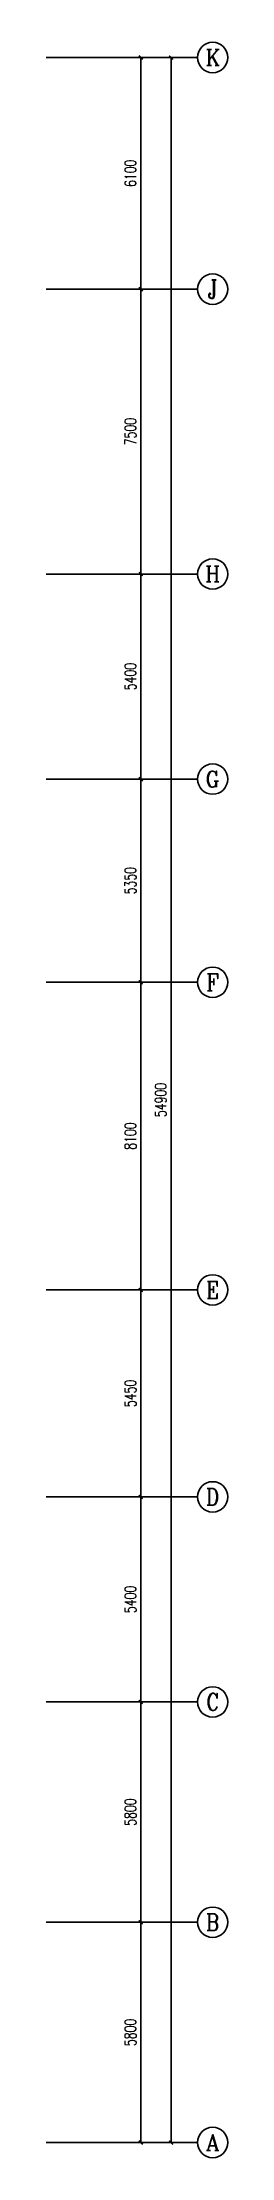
# Model space of a CAD drawing. Header units: millimetres. Extents: x -8252 to 341964, y -299084 to 206355.
# Drawn here: x 75498 to 80298, y -400 to 55300 of the extents above; entities that cross this region are included whole.
import ezdxf
from ezdxf.enums import TextEntityAlignment as Align

# ---------------------------------------------------------------- set-up
doc = ezdxf.new("R2010")
doc.units = ezdxf.units.MM
doc.header["$LTSCALE"] = 500
doc.header["$PDMODE"] = 2
doc.header["$PDSIZE"] = 200
doc.layers.add('AXIS', color=3, linetype='Continuous')
doc.layers.add('AXIS_TEXT', color=7, linetype='Continuous')
doc.styles.add('_TCH_AXIS', font='COMPLEX', dxfattribs={"bigfont": 'GBCBIG'})
doc.styles.add('_TCH_DIM_T3', font='SIMPLEX', dxfattribs={"width": 0.705882, "bigfont": 'GBCBIG'})
doc.styles.add('COMPLEX', font='COMPLEX')
doc.dimstyles.new('_TCH_ARCH&&100', dxfattribs={"dimtxt": 297.5, "dimasz": 100, "dimexe": 250, "dimexo": 300, "dimgap": 126.25, "dimtad": 1, "dimdec": 0, "dimzin": 0, "dimdsep": 46, "dimtxsty": '_TCH_DIM_T3', "dimblk": 'ARCHTICK', "dimcen": 0.09, "dimclrt": 7, "dimazin": 2, "dimtfac": 1, "dimtdec": 0, "dimtix": 1, "dimtmove": 2, "dimatfit": 3, "dimfxl": 100, "dimtolj": 1, "dimtzin": 0, "dimarcsym": 0})

msp = doc.modelspace()

# ---------------------------------------------------------------- blocks, each defined once
blk = doc.blocks.new('_AXISO')
blk.add_circle((0, 0), 0.5)
at = {"layer": 'AXIS_TEXT', "style": 'COMPLEX', "width": 1.041667}
blk.add_attdef('A', text='', height=0.56, dxfattribs=at).set_placement((-0.25, -0.28), (0.25, -0.28), align=Align.FIT)
blk = doc.blocks.new('_ArchTick')
at = {"color": 0, "linetype": 'ByBlock', "const_width": 0.4}
blk.add_lwpolyline([(-0.5, -0.5), (0.5, 0.5)], dxfattribs=at)
blk = doc.blocks.new('*D835')
at = {"layer": 'AXIS', "color": 0, "lineweight": -2, "transparency": 16777216}
for p, q in [((75798, 54900), (79048, 54900)), ((78798, 0), (78798, 54900)), ((75798, 0), (79048, 0))]:
    blk.add_line(p, q, dxfattribs=at)
at = {"layer": 'Defpoints', "color": 0, "transparency": 16777216}
for p in [(75498, 54900), (78798, 54900), (75498, 0)]:
    blk.add_point(p, dxfattribs=at)
at = {"layer": 'AXIS', "color": 0, "lineweight": -2, "transparency": 16777216, "xscale": 100, "yscale": 100, "zscale": 100}
for p, rotation in [((78798, 54900), 90), ((78798, 0), 270)]:
    blk.add_blockref('_ArchTick', p, dxfattribs=dict(at, rotation=rotation))
at = {"layer": 'AXIS', "color": 7, "transparency": 16777216, "insert": (78523, 27450), "char_height": 297.5, "attachment_point": 5, "rotation": 90, "style": '_TCH_DIM_T3'}
blk.add_mtext('\\A1;54900', dxfattribs=at)
blk = doc.blocks.new('*D836')
at = {"layer": 'AXIS', "color": 0, "lineweight": -2, "transparency": 16777216}
for p, q in [((75798, 5800), (78248, 5800)), ((77998, 0), (77998, 5800)), ((75798, 0), (78248, 0))]:
    blk.add_line(p, q, dxfattribs=at)
at = {"layer": 'Defpoints', "color": 0, "transparency": 16777216}
for p in [(75498, 5800), (77998, 5800), (75498, 0)]:
    blk.add_point(p, dxfattribs=at)
at = {"layer": 'AXIS', "color": 0, "lineweight": -2, "transparency": 16777216, "xscale": 100, "yscale": 100, "zscale": 100}
for p, rotation in [((77998, 5800), 90), ((77998, 0), 270)]:
    blk.add_blockref('_ArchTick', p, dxfattribs=dict(at, rotation=rotation))
at = {"layer": 'AXIS', "color": 7, "transparency": 16777216, "insert": (77723, 2900), "char_height": 297.5, "attachment_point": 5, "rotation": 90, "style": '_TCH_DIM_T3'}
blk.add_mtext('\\A1;5800', dxfattribs=at)
blk = doc.blocks.new('*D837')
at = {"layer": 'AXIS', "color": 0, "lineweight": -2, "transparency": 16777216}
for p, q in [((75798, 11600), (78248, 11600)), ((77998, 5800), (77998, 11600)), ((75798, 5800), (78248, 5800))]:
    blk.add_line(p, q, dxfattribs=at)
at = {"layer": 'Defpoints', "color": 0, "transparency": 16777216}
for p in [(75498, 11600), (77998, 11600), (75498, 5800)]:
    blk.add_point(p, dxfattribs=at)
at = {"layer": 'AXIS', "color": 0, "lineweight": -2, "transparency": 16777216, "xscale": 100, "yscale": 100, "zscale": 100}
for p, rotation in [((77998, 11600), 90), ((77998, 5800), 270)]:
    blk.add_blockref('_ArchTick', p, dxfattribs=dict(at, rotation=rotation))
at = {"layer": 'AXIS', "color": 7, "transparency": 16777216, "insert": (77723, 8700), "char_height": 297.5, "attachment_point": 5, "rotation": 90, "style": '_TCH_DIM_T3'}
blk.add_mtext('\\A1;5800', dxfattribs=at)
blk = doc.blocks.new('*D838')
at = {"layer": 'AXIS', "color": 0, "lineweight": -2, "transparency": 16777216}
for p, q in [((75798, 17000), (78248, 17000)), ((77998, 11600), (77998, 17000)), ((75798, 11600), (78248, 11600))]:
    blk.add_line(p, q, dxfattribs=at)
at = {"layer": 'Defpoints', "color": 0, "transparency": 16777216}
for p in [(75498, 17000), (77998, 17000), (75498, 11600)]:
    blk.add_point(p, dxfattribs=at)
at = {"layer": 'AXIS', "color": 0, "lineweight": -2, "transparency": 16777216, "xscale": 100, "yscale": 100, "zscale": 100}
for p, rotation in [((77998, 17000), 90), ((77998, 11600), 270)]:
    blk.add_blockref('_ArchTick', p, dxfattribs=dict(at, rotation=rotation))
at = {"layer": 'AXIS', "color": 7, "transparency": 16777216, "insert": (77723, 14300), "char_height": 297.5, "attachment_point": 5, "rotation": 90, "style": '_TCH_DIM_T3'}
blk.add_mtext('\\A1;5400', dxfattribs=at)
blk = doc.blocks.new('*D839')
at = {"layer": 'AXIS', "color": 0, "lineweight": -2, "transparency": 16777216}
for p, q in [((75798, 22450), (78248, 22450)), ((77998, 17000), (77998, 22450)), ((75798, 17000), (78248, 17000))]:
    blk.add_line(p, q, dxfattribs=at)
at = {"layer": 'Defpoints', "color": 0, "transparency": 16777216}
for p in [(75498, 22450), (77998, 22450), (75498, 17000)]:
    blk.add_point(p, dxfattribs=at)
at = {"layer": 'AXIS', "color": 0, "lineweight": -2, "transparency": 16777216, "xscale": 100, "yscale": 100, "zscale": 100}
for p, rotation in [((77998, 22450), 90), ((77998, 17000), 270)]:
    blk.add_blockref('_ArchTick', p, dxfattribs=dict(at, rotation=rotation))
at = {"layer": 'AXIS', "color": 7, "transparency": 16777216, "insert": (77723, 19725), "char_height": 297.5, "attachment_point": 5, "rotation": 90, "style": '_TCH_DIM_T3'}
blk.add_mtext('\\A1;5450', dxfattribs=at)
blk = doc.blocks.new('*D840')
at = {"layer": 'AXIS', "color": 0, "lineweight": -2, "transparency": 16777216}
for p, q in [((75798, 30550), (78248, 30550)), ((77998, 22450), (77998, 30550)), ((75798, 22450), (78248, 22450))]:
    blk.add_line(p, q, dxfattribs=at)
at = {"layer": 'Defpoints', "color": 0, "transparency": 16777216}
for p in [(75498, 30550), (77998, 30550), (75498, 22450)]:
    blk.add_point(p, dxfattribs=at)
at = {"layer": 'AXIS', "color": 0, "lineweight": -2, "transparency": 16777216, "xscale": 100, "yscale": 100, "zscale": 100}
for p, rotation in [((77998, 30550), 90), ((77998, 22450), 270)]:
    blk.add_blockref('_ArchTick', p, dxfattribs=dict(at, rotation=rotation))
at = {"layer": 'AXIS', "color": 7, "transparency": 16777216, "insert": (77723, 26500), "char_height": 297.5, "attachment_point": 5, "rotation": 90, "style": '_TCH_DIM_T3'}
blk.add_mtext('\\A1;8100', dxfattribs=at)
blk = doc.blocks.new('*D841')
at = {"layer": 'AXIS', "color": 0, "lineweight": -2, "transparency": 16777216}
for p, q in [((75798, 35900), (78248, 35900)), ((77998, 30550), (77998, 35900)), ((75798, 30550), (78248, 30550))]:
    blk.add_line(p, q, dxfattribs=at)
at = {"layer": 'Defpoints', "color": 0, "transparency": 16777216}
for p in [(75498, 35900), (77998, 35900), (75498, 30550)]:
    blk.add_point(p, dxfattribs=at)
at = {"layer": 'AXIS', "color": 0, "lineweight": -2, "transparency": 16777216, "xscale": 100, "yscale": 100, "zscale": 100}
for p, rotation in [((77998, 35900), 90), ((77998, 30550), 270)]:
    blk.add_blockref('_ArchTick', p, dxfattribs=dict(at, rotation=rotation))
at = {"layer": 'AXIS', "color": 7, "transparency": 16777216, "insert": (77723, 33225), "char_height": 297.5, "attachment_point": 5, "rotation": 90, "style": '_TCH_DIM_T3'}
blk.add_mtext('\\A1;5350', dxfattribs=at)
blk = doc.blocks.new('*D842')
at = {"layer": 'AXIS', "color": 0, "lineweight": -2, "transparency": 16777216}
for p, q in [((75798, 41300), (78248, 41300)), ((77998, 35900), (77998, 41300)), ((75798, 35900), (78248, 35900))]:
    blk.add_line(p, q, dxfattribs=at)
at = {"layer": 'Defpoints', "color": 0, "transparency": 16777216}
for p in [(75498, 41300), (77998, 41300), (75498, 35900)]:
    blk.add_point(p, dxfattribs=at)
at = {"layer": 'AXIS', "color": 0, "lineweight": -2, "transparency": 16777216, "xscale": 100, "yscale": 100, "zscale": 100}
for p, rotation in [((77998, 41300), 90), ((77998, 35900), 270)]:
    blk.add_blockref('_ArchTick', p, dxfattribs=dict(at, rotation=rotation))
at = {"layer": 'AXIS', "color": 7, "transparency": 16777216, "insert": (77723, 38600), "char_height": 297.5, "attachment_point": 5, "rotation": 90, "style": '_TCH_DIM_T3'}
blk.add_mtext('\\A1;5400', dxfattribs=at)
blk = doc.blocks.new('*D843')
at = {"layer": 'AXIS', "color": 0, "lineweight": -2, "transparency": 16777216}
for p, q in [((75798, 48800), (78248, 48800)), ((77998, 41300), (77998, 48800)), ((75798, 41300), (78248, 41300))]:
    blk.add_line(p, q, dxfattribs=at)
at = {"layer": 'Defpoints', "color": 0, "transparency": 16777216}
for p in [(75498, 48800), (77998, 48800), (75498, 41300)]:
    blk.add_point(p, dxfattribs=at)
at = {"layer": 'AXIS', "color": 0, "lineweight": -2, "transparency": 16777216, "xscale": 100, "yscale": 100, "zscale": 100}
for p, rotation in [((77998, 48800), 90), ((77998, 41300), 270)]:
    blk.add_blockref('_ArchTick', p, dxfattribs=dict(at, rotation=rotation))
at = {"layer": 'AXIS', "color": 7, "transparency": 16777216, "insert": (77723, 45050), "char_height": 297.5, "attachment_point": 5, "rotation": 90, "style": '_TCH_DIM_T3'}
blk.add_mtext('\\A1;7500', dxfattribs=at)
blk = doc.blocks.new('*D844')
at = {"layer": 'AXIS', "color": 0, "lineweight": -2, "transparency": 16777216}
for p, q in [((75798, 54900), (78248, 54900)), ((77998, 48800), (77998, 54900)), ((75798, 48800), (78248, 48800))]:
    blk.add_line(p, q, dxfattribs=at)
at = {"layer": 'Defpoints', "color": 0, "transparency": 16777216}
for p in [(75498, 54900), (77998, 54900), (75498, 48800)]:
    blk.add_point(p, dxfattribs=at)
at = {"layer": 'AXIS', "color": 0, "lineweight": -2, "transparency": 16777216, "xscale": 100, "yscale": 100, "zscale": 100}
for p, rotation in [((77998, 54900), 90), ((77998, 48800), 270)]:
    blk.add_blockref('_ArchTick', p, dxfattribs=dict(at, rotation=rotation))
at = {"layer": 'AXIS', "color": 7, "transparency": 16777216, "insert": (77723, 51850), "char_height": 297.5, "attachment_point": 5, "rotation": 90, "style": '_TCH_DIM_T3'}
blk.add_mtext('\\A1;6100', dxfattribs=at)

# ---------------------------------------------------------------- dimensions: what is measured, and where the dimension line sits
at = {"layer": 'AXIS'}
for p1, p2, distance, picture, middle in [((75497.528, 0.374), (75497.528, 54900.374), -3300, '*D835', (78522.528, 27450.374)), ((75497.528, 48800.374), (75497.528, 54900.374), -2500, '*D844', (77722.528, 51850.374)), ((75497.528, 41300.374), (75497.528, 48800.374), -2500, '*D843', (77722.528, 45050.374)), ((75497.528, 35900.374), (75497.528, 41300.374), -2500, '*D842', (77722.528, 38600.374)), ((75497.528, 30550.374), (75497.528, 35900.374), -2500, '*D841', (77722.528, 33225.374)), ((75497.528, 22450.374), (75497.528, 30550.374), -2500, '*D840', (77722.528, 26500.374)), ((75497.528, 17000.374), (75497.528, 22450.374), -2500, '*D839', (77722.528, 19725.374)), ((75497.528, 11600.374), (75497.528, 17000.374), -2500, '*D838', (77722.528, 14300.374)), ((75497.528, 5800.374), (75497.528, 11600.374), -2500, '*D837', (77722.528, 8700.374)), ((75497.528, 0.374), (75497.528, 5800.374), -2500, '*D836', (77722.528, 2900.374))]:
    dim = msp.add_aligned_dim(p1=p1, p2=p2, distance=distance, dimstyle='_TCH_ARCH&&100', dxfattribs=at)
    dim.commit()
    dim.dimension.update_dxf_attribs({"geometry": picture, "text_midpoint": middle})

# ---------------------------------------------------------------- linework, layer by layer
at = {"layer": 'AXIS'}
for p, q in [((75497.528, 54900.374), (79497.528, 54900.374)), ((75497.528, 48800.374), (79497.528, 48800.374)), ((75497.528, 41300.374), (79497.528, 41300.374)), ((75497.528, 35900.374), (79497.528, 35900.374)), ((75497.528, 30550.374), (79497.528, 30550.374)), ((75497.528, 22450.374), (79497.528, 22450.374)), ((75497.528, 17000.374), (79497.528, 17000.374)), ((75497.528, 11600.374), (79497.528, 11600.374)), ((75497.528, 5800.374), (79497.528, 5800.374)), ((75497.528, 0.374), (79497.528, 0.374))]:
    msp.add_line(p, q, dxfattribs=at)

# ---------------------------------------------------------------- block references
ref = msp.add_blockref('_AXISO', (79897.528, 54900.374), dxfattribs=dict(at, xscale=800, yscale=800, zscale=800))
ref.add_attrib('A', 'K', dxfattribs={"layer": 'AXIS_TEXT', "height": 415.26, "style": '_TCH_AXIS'}).set_placement((79709.672, 54692.744), (80085.384, 54692.744), align=Align.FIT)
ref = msp.add_blockref('_AXISO', (79897.528, 48800.374), dxfattribs=dict(at, xscale=800, yscale=800, zscale=800))
ref.add_attrib('A', 'J', dxfattribs={"layer": 'AXIS_TEXT', "height": 496.066, "style": '_TCH_AXIS'}).set_placement((79767.606, 48552.341), (80027.45, 48552.341), align=Align.FIT)
ref = msp.add_blockref('_AXISO', (79897.528, 41300.374), dxfattribs=dict(at, xscale=800, yscale=800, zscale=800))
ref.add_attrib('A', 'H', dxfattribs={"layer": 'AXIS_TEXT', "height": 405.517, "style": '_TCH_AXIS'}).set_placement((79704.425, 41097.615), (80090.632, 41097.615), align=Align.FIT)
ref = msp.add_blockref('_AXISO', (79897.528, 35900.374), dxfattribs=dict(at, xscale=800, yscale=800, zscale=800))
ref.add_attrib('A', 'G', dxfattribs={"layer": 'AXIS_TEXT', "height": 425.184, "style": '_TCH_AXIS'}).set_placement((79715.307, 35687.782), (80079.75, 35687.782), align=Align.FIT)
ref = msp.add_blockref('_AXISO', (79897.528, 30550.374), dxfattribs=dict(at, xscale=800, yscale=800, zscale=800))
ref.add_attrib('A', 'F', dxfattribs={"layer": 'AXIS_TEXT', "height": 445.442, "style": '_TCH_AXIS'}).set_placement((79727.836, 30327.653), (80067.22, 30327.653), align=Align.FIT)
ref = msp.add_blockref('_AXISO', (79897.528, 22450.374), dxfattribs=dict(at, xscale=800, yscale=800, zscale=800))
ref.add_attrib('A', 'E', dxfattribs={"layer": 'AXIS_TEXT', "height": 445.442, "style": '_TCH_AXIS'}).set_placement((79727.836, 22227.653), (80067.22, 22227.653), align=Align.FIT)
ref = msp.add_blockref('_AXISO', (79897.528, 17000.374), dxfattribs=dict(at, xscale=800, yscale=800, zscale=800))
ref.add_attrib('A', 'D', dxfattribs={"layer": 'AXIS_TEXT', "height": 435.257, "style": '_TCH_AXIS'}).set_placement((79721.353, 16782.745), (80073.704, 16782.745), align=Align.FIT)
ref = msp.add_blockref('_AXISO', (79897.528, 11600.374), dxfattribs=dict(at, xscale=800, yscale=800, zscale=800))
ref.add_attrib('A', 'C', dxfattribs={"layer": 'AXIS_TEXT', "height": 455.691, "style": '_TCH_AXIS'}).set_placement((79734.781, 11372.528), (80060.275, 11372.528), align=Align.FIT)
ref = msp.add_blockref('_AXISO', (79897.528, 5800.374), dxfattribs=dict(at, xscale=800, yscale=800, zscale=800))
ref.add_attrib('A', 'B', dxfattribs={"layer": 'AXIS_TEXT', "height": 435.257, "style": '_TCH_AXIS'}).set_placement((79721.353, 5582.745), (80073.704, 5582.745), align=Align.FIT)
ref = msp.add_blockref('_AXISO', (79897.528, 0.374), dxfattribs=dict(at, xscale=800, yscale=800, zscale=800))
ref.add_attrib('A', 'A', dxfattribs={"layer": 'AXIS_TEXT', "height": 425.184, "style": '_TCH_AXIS'}).set_placement((79715.307, -212.218), (80079.75, -212.218), align=Align.FIT)

msp.set_redraw_order([(e.dxf.handle, doc.entitydb.next_handle()) for e in msp.query("TEXT MTEXT ATTDEF DIMENSION ARC_DIMENSION")])  # texts and dimensions are drawn at this point

doc.saveas('drawing.dxf')
